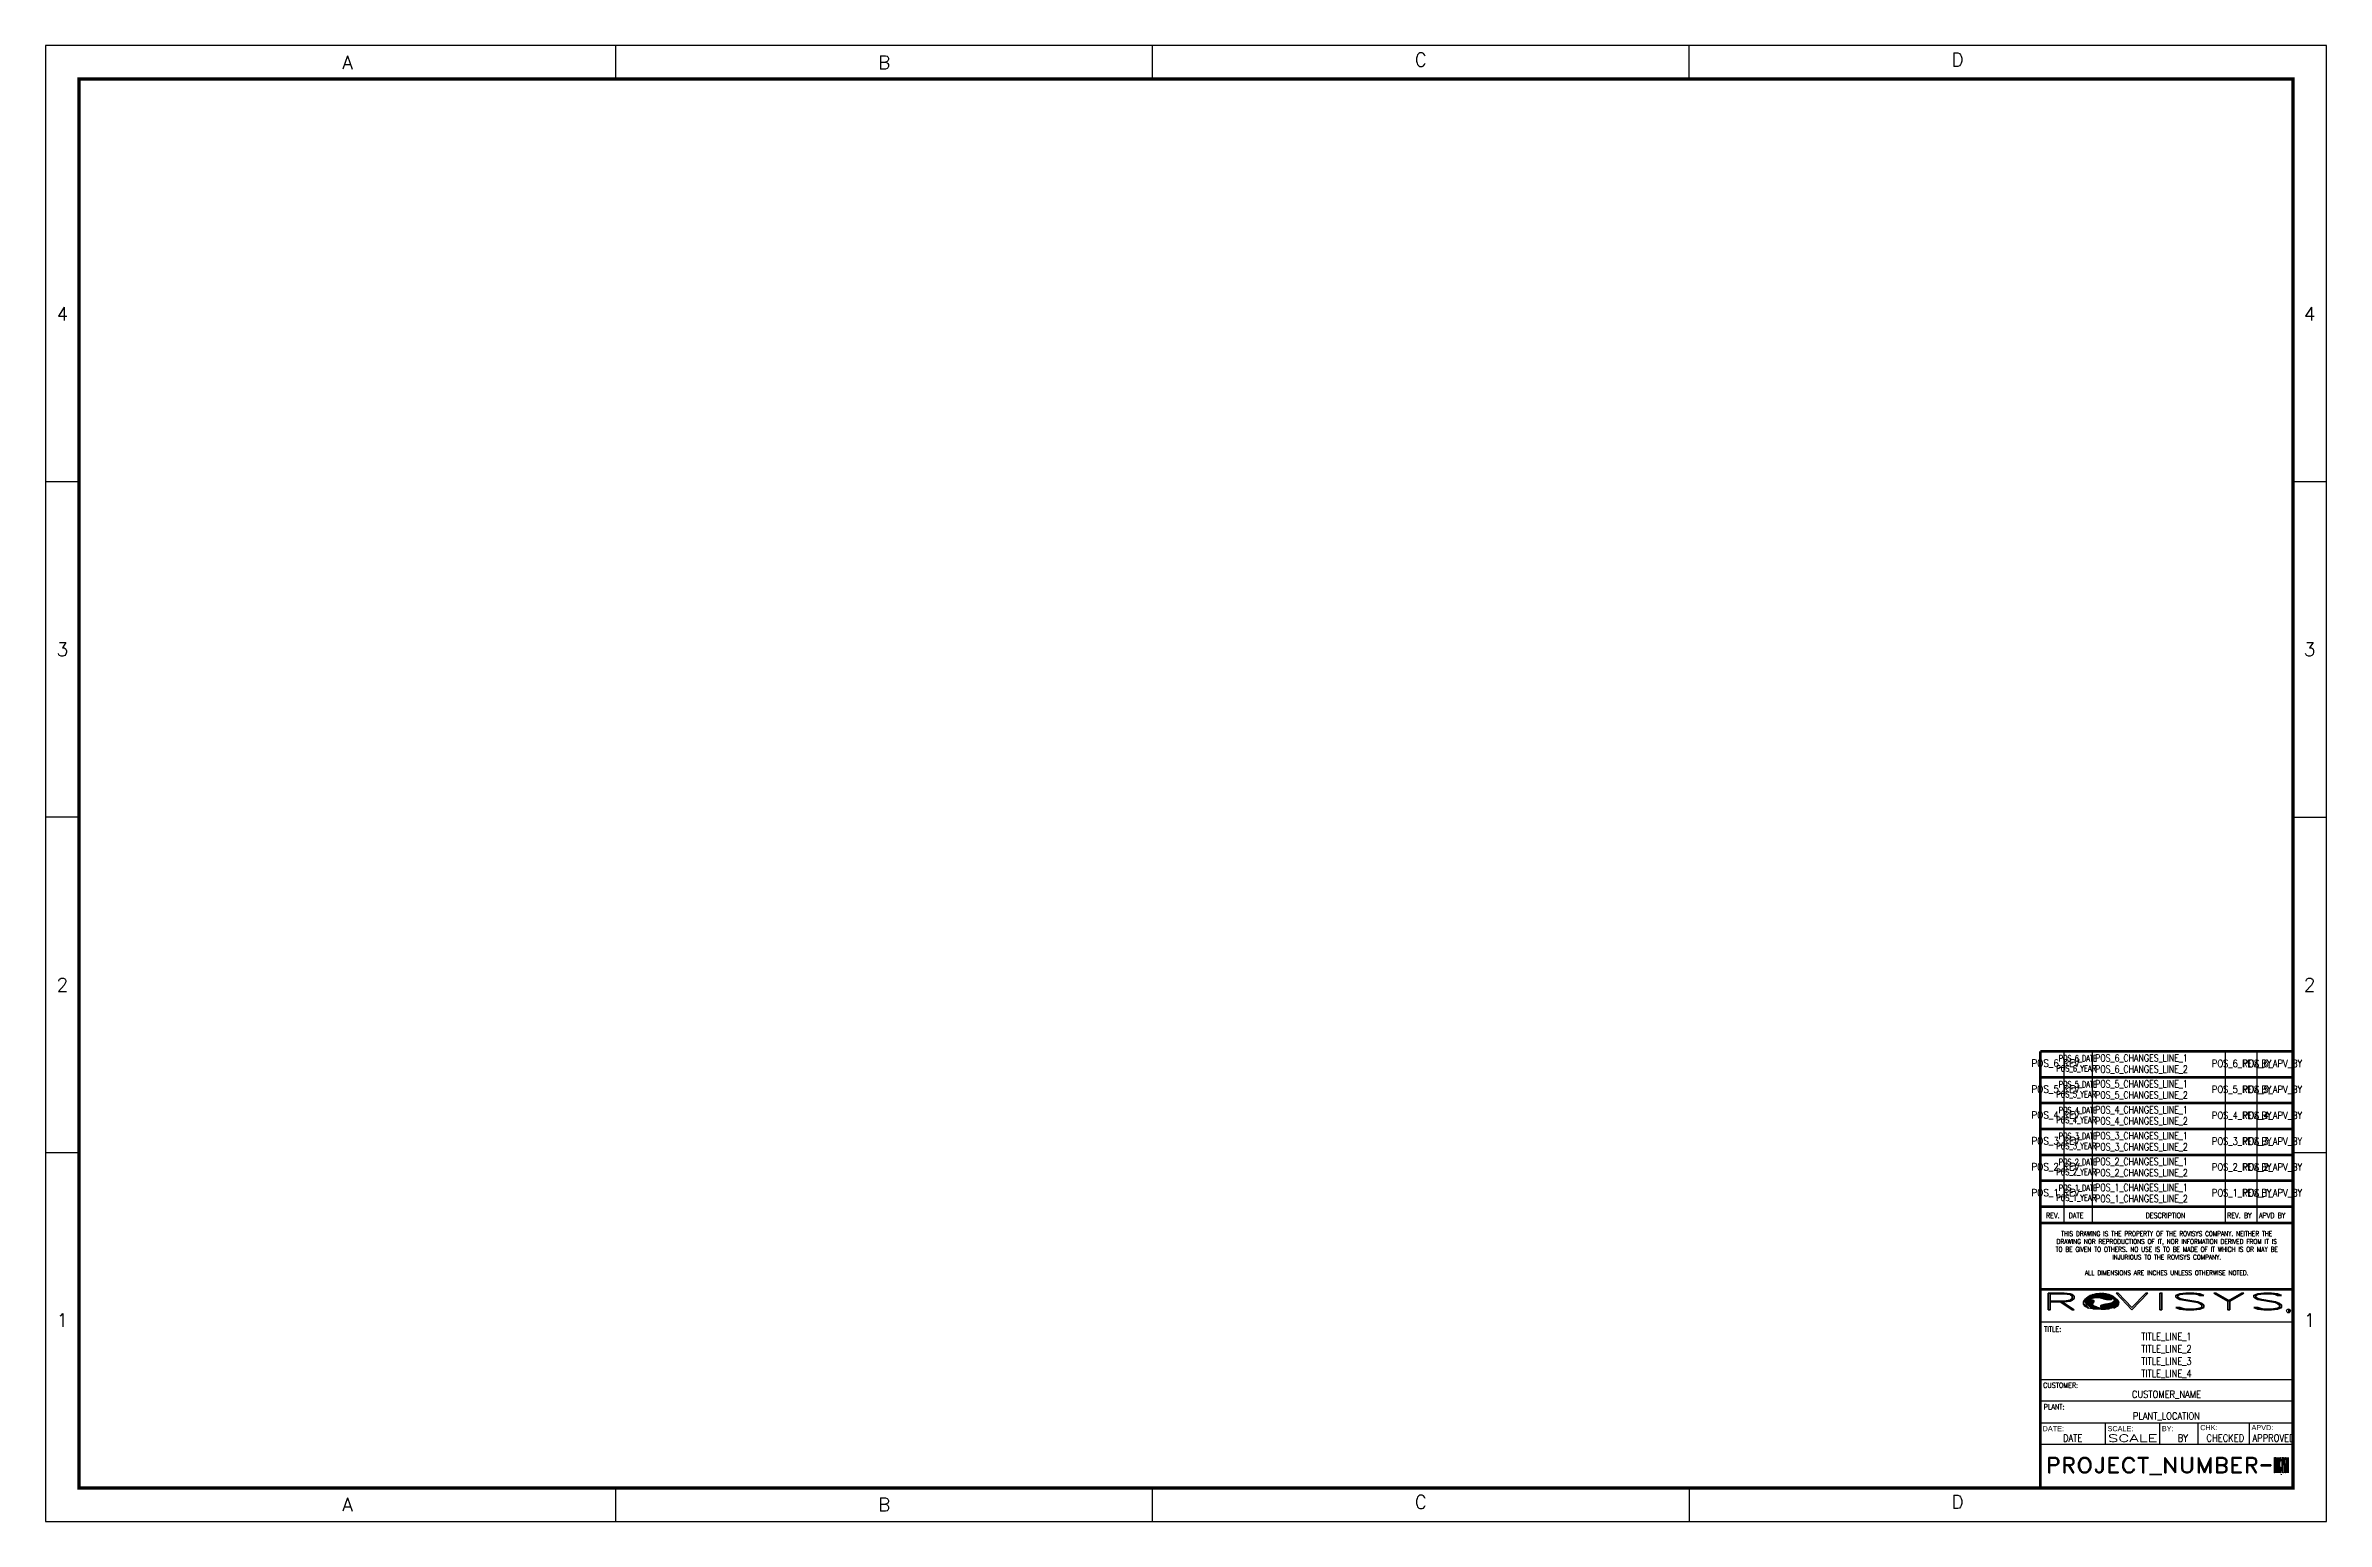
# Model space of a CAD drawing. Extents: x 0 to 17, y 0 to 11.
import ezdxf
from ezdxf.enums import TextEntityAlignment as Align

# ---------------------------------------------------------------- set-up
doc = ezdxf.new("R2010")
doc.units = 0
doc.header["$LTSCALE"] = 0.375
doc.header["$MEASUREMENT"] = 0
for name, pattern in [('BORDER2', [0.875, 0.25, -0.125, 0.25, -0.125, 0, -0.125]), ('DASHDOT2', [0.5, 0.25, -0.125, 0, -0.125]), ('DASHED2', [0.375, 0.25, -0.125]), ('DIVIDE2', [0.625, 0.25, -0.125, 0, -0.125, 0, -0.125]), ('HIDDEN', [0.375, 0.25, -0.125]), ('HIDDEN2', [0.1875, 0.125, -0.0625])]:
    doc.linetypes.add(name, pattern=pattern)
for name, color, linetype in [('01 Body', 3, 'Continuous'), ('02 Door', 1, 'Continuous'), ('03 Sub Panel', 7, 'Continuous'), ('04 Dimension', 8, 'Continuous'), ('05 BOM', 151, 'Continuous'), ('06 Text', 7, 'Continuous'), ('07 Notes', 3, 'Continuous'), ('08 Legend', 231, 'Continuous'), ('09 120VAC Wires', 7, 'Continuous'), ('09 Wires', 7, 'Continuous'), ('10 Symbols', 7, 'Continuous'), ('11 Pinout', 71, 'Continuous'), ('12 Field', 4, 'DASHDOT2'), ('13 Hidden', 4, 'HIDDEN'), ('14 Phantom', 5, 'DIVIDE2'), ('15 Future', 6, 'HIDDEN2'), ('16 ControlNet', 3, 'Continuous'), ('17 Data Highway', 191, 'BORDER2'), ('18 DeviceNet', 30, 'DASHED2'), ('19 EtherNet', 4, 'HIDDEN2'), ('20 Remote IO', 5, 'FENCELINE1'), ('21 Rov Rev', 1, 'Continuous'), ('22 24VAC Wires', 1, 'Continuous'), ('23 24VDC Wires', 5, 'Continuous'), ('24 400VAC Wires', 7, 'Continuous'), ('25 230VAC Wires', 1, 'Continuous'), ('26 Border', 7, 'Continuous')]:
    doc.layers.add(name, color=color, linetype=linetype)
doc.layers.add('27 Spacing', color=3, linetype='HIDDEN2', plot=False)
doc.layers.add('ViewPort', color=11, linetype='Continuous', plot=False)
doc.styles.add('ROMAND', font='romand')
doc.styles.add('ROMANS', font='romans.shx', dxfattribs={"width": 0.85})
doc.styles.get("Standard").update_dxf_attribs({"font": 'arial.ttf', "width": 0.85})
doc.linetypes.add('FENCELINE1', pattern='A,0.25,-0.1,[133,ltypeshp.shx,S=0.1,R=0,X=-0.1,Y=0],-0.1,1', length=1.45)

msp = doc.modelspace()

# ---------------------------------------------------------------- texts
at = {"layer": '01 Body', "ltscale": 0.5}
msp.add_text('.', height=0.0625, dxfattribs=at).set_placement((0.25, 0.25), align=Align.BOTTOM_CENTER)
at = {"layer": '02 Door', "ltscale": 0.5}
msp.add_text('.', height=0.0625, dxfattribs=at).set_placement((0.25, 0.25), align=Align.BOTTOM_CENTER)
at = {"layer": '03 Sub Panel', "ltscale": 0.5}
msp.add_text('.', height=0.0625, dxfattribs=at).set_placement((0.25, 0.25), align=Align.BOTTOM_CENTER)
at = {"layer": '04 Dimension', "ltscale": 0.5}
msp.add_text('.', height=0.0625, dxfattribs=at).set_placement((0.25, 0.25), align=Align.BOTTOM_CENTER)
at = {"layer": '05 BOM', "ltscale": 0.5}
msp.add_text('.', height=0.0625, dxfattribs=at).set_placement((0.25, 0.25), align=Align.BOTTOM_CENTER)
at = {"layer": '06 Text', "style": 'ROMANS'}
for s, p in [('A', (2.25, 10.875)), ('B', (6.25, 10.875)), ('C', (10.25, 10.895)), ('D', (14.25, 10.895)), ('4', (0.125, 9)), ('4', (16.875, 9)), ('3', (0.125, 6.5)), ('3', (16.875, 6.5)), ('2', (0.125, 4)), ('2', (16.875, 4)), ('1', (0.125, 1.5)), ('1', (16.875, 1.5)), ('A', (2.25, 0.125)), ('B', (6.25, 0.125)), ('C', (10.25, 0.145)), ('D', (14.25, 0.145))]:
    msp.add_text(s, height=0.1, dxfattribs=at).set_placement(p, align=Align.MIDDLE_CENTER)
at = {"layer": '06 Text', "width": 0.85}
for s, height, style, p in [('REV.', 0.0387, 'ROMANS', (14.91, 2.261)), ('DATE', 0.0387, 'ROMANS', (15.079, 2.261)), ('DESCRIPTION', 0.03874, 'ROMANS', (15.653, 2.261)), ('REV. BY', 0.0387, 'ROMANS', (16.26, 2.261)), ('APVD BY', 0.0387, 'ROMANS', (16.497, 2.261)), ('TITLE:', 0.0387, 'ROMANS', (14.896, 1.414)), ('CUSTOMER:', 0.0387, 'ROMANS', (14.889, 0.995)), ('PLANT:', 0.0387, 'ROMANS', (14.893, 0.834)), ('-', 0.115, 'ROMAND', (16.497, 0.366))]:
    msp.add_text(s, height=height, dxfattribs=dict(at, style=style)).set_placement(p)
at = {"layer": '06 Text', "style": 'ROMAND', "width": 2.459513}
msp.add_text('R VISYS', height=0.125, dxfattribs=at).set_placement((14.867, 1.577), (16.711, 1.577), align=Align.FIT)
at = {"layer": '06 Text'}
for s, p in [('DATE:', (14.885, 0.672)), ('SCALE:', (15.369, 0.672)), ('BY:', (15.774, 0.672)), ('CHK:', (16.06, 0.68)), ('APVD:', (16.442, 0.68))]:
    msp.add_text(s, height=0.0387, dxfattribs=at).set_placement(p)
at = {"layer": '06 Text', "color": 7}
msp.add_text('.', height=0.0625, dxfattribs=at).set_placement((0.25, 0.25), align=Align.BOTTOM_CENTER)
at = {"layer": '06 Text', "ltscale": 0.5}
msp.add_text('.', height=0.0625, dxfattribs=at).set_placement((0.25, 0.25), align=Align.BOTTOM_CENTER)
at = {"layer": '06 Text', "style": 'ROMANS'}
for s, insert, char_height, width, attachment_point in [('THIS DRAWING IS THE PROPERTY OF THE ROVISYS COMPANY. NEITHER THE DRAWING NOR REPRODUCTIONS OF IT, NOR INFORMATION DERIVED FROM IT IS TO BE GIVEN TO OTHERS. NO USE IS TO BE MADE OF IT WHICH IS OR MAY BE INJURIOUS TO THE ROVISYS COMPANY.\\P\\PALL DIMENSIONS ARE INCHES UNLESS OTHERWISE NOTED.', (15.81, 2.162), 0.035, 1.75976, 2), ('R', (16.714, 1.577), 0.0162, 0.81664, 1)]:
    msp.add_mtext(s, dxfattribs=dict(at, insert=insert, char_height=char_height, width=width, attachment_point=attachment_point))
for tag, height, width, p in [('POS_6_REV', 0.0536, 0.9, (14.98, 3.415)), ('POS_6_DATE', 0.0464, 0.65, (15.148, 3.451)), ('POS_6_REV_BY', 0.0536, 0.85, (16.369, 3.413)), ('POS_6_APV_BY', 0.0536, 0.85, (16.598, 3.413)), ('POS_5_REV', 0.0536, 0.9, (14.98, 3.222)), ('POS_6_YEAR', 0.0464, 0.78125, (15.136, 3.376)), ('POS_5_DATE', 0.0464, 0.65, (15.148, 3.258)), ('POS_5_REV_BY', 0.0536, 0.85, (16.369, 3.22)), ('POS_5_APV_BY', 0.0536, 0.85, (16.598, 3.22)), ('POS_5_YEAR', 0.0464, 0.78125, (15.136, 3.183)), ('POS_4_DATE', 0.0464, 0.65, (15.148, 3.065)), ('POS_4_REV', 0.0536, 0.9, (14.98, 3.029)), ('POS_4_YEAR', 0.0464, 0.78125, (15.136, 2.991)), ('POS_3_DATE', 0.0464, 0.65, (15.148, 2.872)), ('POS_4_REV_BY', 0.0536, 0.85, (16.369, 3.027)), ('POS_4_APV_BY', 0.0536, 0.85, (16.598, 3.027)), ('POS_3_REV', 0.0536, 0.9, (14.98, 2.836)), ('POS_3_YEAR', 0.0464, 0.78125, (15.136, 2.798)), ('POS_3_REV_BY', 0.0536, 0.85, (16.369, 2.834)), ('POS_3_APV_BY', 0.0536, 0.85, (16.598, 2.834)), ('POS_2_REV', 0.0536, 0.9, (14.98, 2.643)), ('POS_2_YEAR', 0.0464, 0.78125, (15.136, 2.605)), ('POS_2_DATE', 0.0464, 0.65, (15.148, 2.679)), ('POS_2_REV_BY', 0.0536, 0.85, (16.369, 2.641)), ('POS_2_APV_BY', 0.0536, 0.85, (16.598, 2.641)), ('POS_1_REV', 0.0536, 0.9, (14.98, 2.45)), ('POS_1_YEAR', 0.0464, 0.78125, (15.136, 2.412)), ('POS_1_DATE', 0.0464, 0.65, (15.148, 2.486)), ('POS_1_REV_BY', 0.0536, 0.85, (16.369, 2.449)), ('POS_1_APV_BY', 0.0536, 0.85, (16.598, 2.449)), ('TITLE_LINE_1', 0.053, 0.85, (15.808, 1.378)), ('TITLE_LINE_2', 0.053, 0.85, (15.808, 1.286)), ('TITLE_LINE_3', 0.053, 0.85, (15.808, 1.194)), ('TITLE_LINE_4', 0.053, 0.85, (15.808, 1.102)), ('CUSTOMER_NAME', 0.0536, 0.85, (15.808, 0.947)), ('PLANT_LOCATION', 0.0536, 0.85, (15.808, 0.786)), ('DATE', 0.0536, 0.85, (15.109, 0.621)), ('BY', 0.0536, 0.85, (15.93, 0.621)), ('CHECKED', 0.0536, 0.85, (16.247, 0.621)), ('APPROVED', 0.0536, 0.85, (16.606, 0.621))]:
    msp.add_attdef(tag, text='', height=height, dxfattribs=dict(at, width=width)).set_placement(p, align=Align.MIDDLE_CENTER)
at = {"layer": '06 Text', "style": 'ROMANS', "width": 0.8}
for tag, p in [('POS_6_CHANGES_LINE_1', (15.276, 3.454)), ('POS_6_CHANGES_LINE_2', (15.276, 3.371)), ('POS_5_CHANGES_LINE_1', (15.276, 3.261)), ('POS_5_CHANGES_LINE_2', (15.276, 3.178)), ('POS_4_CHANGES_LINE_1', (15.276, 3.068)), ('POS_4_CHANGES_LINE_2', (15.276, 2.985)), ('POS_3_CHANGES_LINE_1', (15.276, 2.875)), ('POS_3_CHANGES_LINE_2', (15.276, 2.792)), ('POS_2_CHANGES_LINE_1', (15.276, 2.682)), ('POS_2_CHANGES_LINE_2', (15.276, 2.599)), ('POS_1_CHANGES_LINE_1', (15.276, 2.489)), ('POS_1_CHANGES_LINE_2', (15.276, 2.406))]:
    msp.add_attdef(tag, text='', height=0.0536, dxfattribs=at).set_placement(p, align=Align.MIDDLE_LEFT)
at = {"layer": '06 Text'}
for tag, text, height, style, width, p, p2 in [('SCALE', '', 0.0536, 'ROMANS', 1.503218, (15.372, 0.593), (15.741, 0.593)), ('PROJECT_NUMBER', 'B Size RBT', 0.1148, 'ROMAND', 1.596906, (14.908, 0.361), (16.497, 0.361)), ('DRAWING_REVISION', '', 0.115, 'ROMAND', 0.067701, (16.609, 0.361), (16.72, 0.361))]:
    msp.add_attdef(tag, text=text, height=height, dxfattribs=dict(at, style=style, width=width)).set_placement(p, p2, align=Align.FIT)
at = {"layer": '07 Notes', "ltscale": 0.5}
msp.add_text('.', height=0.0625, dxfattribs=at).set_placement((0.25, 0.25), align=Align.BOTTOM_CENTER)
at = {"layer": '08 Legend', "ltscale": 0.5}
msp.add_text('.', height=0.0625, dxfattribs=at).set_placement((0.25, 0.25), align=Align.BOTTOM_CENTER)
at = {"layer": '09 120VAC Wires', "ltscale": 0.5}
msp.add_text('.', height=0.0625, dxfattribs=at).set_placement((0.25, 0.25), align=Align.BOTTOM_CENTER)
at = {"layer": '09 Wires', "ltscale": 0.5}
msp.add_text('.', height=0.0625, dxfattribs=at).set_placement((0.25, 0.25), align=Align.BOTTOM_CENTER)
at = {"layer": '10 Symbols', "ltscale": 0.5}
msp.add_text('.', height=0.0625, dxfattribs=at).set_placement((0.25, 0.25), align=Align.BOTTOM_CENTER)
at = {"layer": '11 Pinout', "ltscale": 0.5}
msp.add_text('.', height=0.0625, dxfattribs=at).set_placement((0.25, 0.25), align=Align.BOTTOM_CENTER)
at = {"layer": '12 Field', "ltscale": 0.5}
msp.add_text('.', height=0.0625, dxfattribs=at).set_placement((0.25, 0.25), align=Align.BOTTOM_CENTER)
at = {"layer": '13 Hidden', "ltscale": 0.5}
msp.add_text('.', height=0.0625, dxfattribs=at).set_placement((0.25, 0.25), align=Align.BOTTOM_CENTER)
at = {"layer": '14 Phantom', "ltscale": 0.5}
msp.add_text('.', height=0.0625, dxfattribs=at).set_placement((0.25, 0.25), align=Align.BOTTOM_CENTER)
at = {"layer": '15 Future', "ltscale": 0.5}
msp.add_text('.', height=0.0625, dxfattribs=at).set_placement((0.25, 0.25), align=Align.BOTTOM_CENTER)
at = {"layer": '16 ControlNet', "ltscale": 0.5}
msp.add_text('.', height=0.0625, dxfattribs=at).set_placement((0.25, 0.25), align=Align.BOTTOM_CENTER)
at = {"layer": '17 Data Highway', "ltscale": 0.5}
msp.add_text('.', height=0.0625, dxfattribs=at).set_placement((0.25, 0.25), align=Align.BOTTOM_CENTER)
at = {"layer": '18 DeviceNet', "ltscale": 0.5}
msp.add_text('.', height=0.0625, dxfattribs=at).set_placement((0.25, 0.25), align=Align.BOTTOM_CENTER)
at = {"layer": '19 EtherNet', "ltscale": 0.5}
msp.add_text('.', height=0.0625, dxfattribs=at).set_placement((0.25, 0.25), align=Align.BOTTOM_CENTER)
msp.add_text('.', height=0.0625, dxfattribs=at).set_placement((0.25, 0.25), align=Align.BOTTOM_CENTER)
at = {"layer": '20 Remote IO', "ltscale": 0.5}
msp.add_text('.', height=0.0625, dxfattribs=at).set_placement((0.25, 0.25), align=Align.BOTTOM_CENTER)
msp.add_text('.', height=0.0625, dxfattribs=at).set_placement((0.25, 0.25), align=Align.BOTTOM_CENTER)
at = {"layer": '21 Rov Rev', "ltscale": 0.5}
msp.add_text('.', height=0.0625, dxfattribs=at).set_placement((0.25, 0.25), align=Align.BOTTOM_CENTER)
at = {"layer": '22 24VAC Wires', "ltscale": 0.5}
msp.add_text('.', height=0.0625, dxfattribs=at).set_placement((0.25, 0.25), align=Align.BOTTOM_CENTER)
at = {"layer": '23 24VDC Wires', "ltscale": 0.5}
msp.add_text('.', height=0.0625, dxfattribs=at).set_placement((0.25, 0.25), align=Align.BOTTOM_CENTER)
at = {"layer": '24 400VAC Wires', "ltscale": 0.5}
msp.add_text('.', height=0.0625, dxfattribs=at).set_placement((0.25, 0.25), align=Align.BOTTOM_CENTER)
at = {"layer": '25 230VAC Wires', "ltscale": 0.5}
msp.add_text('.', height=0.0625, dxfattribs=at).set_placement((0.25, 0.25), align=Align.BOTTOM_CENTER)
at = {"layer": '26 Border', "ltscale": 0.5}
msp.add_text('.', height=0.0625, dxfattribs=at).set_placement((0.25, 0.25), align=Align.BOTTOM_CENTER)
at = {"layer": '27 Spacing', "ltscale": 0.5}
msp.add_text('.', height=0.0625, dxfattribs=at).set_placement((0.25, 0.25), align=Align.BOTTOM_CENTER)
at = {"layer": 'ViewPort', "ltscale": 0.5}
msp.add_text('.', height=0.0625, dxfattribs=at).set_placement((0.25, 0.25), align=Align.BOTTOM_CENTER)

# ---------------------------------------------------------------- hatches: boundary and pattern name
at = {"layer": '06 Text'}
h = msp.add_hatch(color=252, dxfattribs=at)
edge = h.paths.add_edge_path()
edge.add_line((15.321, 1.583), (15.287, 1.583))
edge.add_ellipse((15.287, 1.612), major_axis=(-0.065, 0), ratio=0.4375, start_angle=78.0569, end_angle=90.1258, ccw=False)
edge.add_line((15.273, 1.584), (15.267, 1.584))
edge.add_ellipse((15.281, 1.612), major_axis=(-0.065, 0), ratio=0.4375, start_angle=68.1929, end_angle=78.0569, ccw=False)
edge.add_line((15.257, 1.586), (15.228, 1.591))
edge.add_ellipse((15.238, 1.601), major_axis=(0.026, 0), ratio=0.4375, start_angle=227.4723, end_angle=248.1929, ccw=False)
edge.add_ellipse((15.291, 1.626), major_axis=(-0.104, 0), ratio=0.4375, start_angle=-6.3133, end_angle=47.4723, ccw=False)
edge.add_line((15.187, 1.631), (15.188, 1.634))
edge.add_spline(control_points=[(15.188, 1.634), (15.193, 1.638), (15.201, 1.644), (15.214, 1.65), (15.224, 1.653), (15.233, 1.653), (15.242, 1.653), (15.251, 1.653), (15.258, 1.65), (15.264, 1.648), (15.268, 1.642), (15.267, 1.636), (15.263, 1.63), (15.258, 1.624), (15.257, 1.619), (15.257, 1.614), (15.265, 1.609), (15.272, 1.605), (15.281, 1.602), (15.288, 1.598), (15.303, 1.595), (15.316, 1.591), (15.334, 1.589), (15.344, 1.588)], knot_values=[0.002332, 0.002332, 0.002332, 0.002332, 0.025901, 0.038015, 0.045393, 0.051931, 0.058728, 0.06587, 0.072335, 0.079205, 0.087379, 0.099659, 0.110316, 0.122477, 0.130933, 0.14003, 0.149175, 0.160849, 0.165198, 0.175027, 0.188339, 0.202091, 0.211028, 0.211028, 0.211028, 0.211028], degree=3, periodic=0)
edge.add_spline(control_points=[(15.344, 1.588), (15.351, 1.587), (15.362, 1.586), (15.373, 1.585), (15.377, 1.585)], knot_values=[0.217599, 0.217599, 0.217599, 0.217599, 0.235484, 0.243679, 0.243679, 0.243679, 0.243679], degree=3, periodic=0)
edge.add_line((15.377, 1.585), (15.368, 1.584))
edge.add_ellipse((15.354, 1.612), major_axis=(0.065, 0), ratio=0.4375, start_angle=269.8742, end_angle=281.9431, ccw=False)
edge.add_line((15.354, 1.583), (15.321, 1.583))
h = msp.add_hatch(color=253, dxfattribs=at)
edge = h.paths.add_edge_path()
edge.add_ellipse((15.359, 1.614), major_axis=(-0.0687, 0), ratio=0.4375, start_angle=104.7884, end_angle=111.6138)
edge.add_line((15.384, 1.586), (15.412, 1.591))
edge.add_ellipse((15.403, 1.601), major_axis=(-0.026, 0), ratio=0.4375, start_angle=111.8071, end_angle=132.5277)
edge.add_ellipse((15.35, 1.626), major_axis=(0.104, 0), ratio=0.4375, start_angle=-47.4723, end_angle=6.3133)
edge.add_line((15.453, 1.631), (15.452, 1.637))
edge.add_ellipse((15.349, 1.632), major_axis=(0.104, 0), ratio=0.4375, start_angle=6.3133, end_angle=28.2282)
edge.add_line((15.44, 1.653), (15.416, 1.673))
edge.add_ellipse((15.321, 1.65), major_axis=(0.109, 0), ratio=0.4375, start_angle=28.58, end_angle=44.5503)
edge.add_spline(control_points=[(15.398, 1.684), (15.4, 1.682), (15.402, 1.679), (15.407, 1.675), (15.408, 1.672), (15.408, 1.671)], knot_values=[0.218958, 0.218958, 0.218958, 0.218958, 0.229532, 0.235761, 0.243136, 0.243136, 0.243136, 0.243136], degree=3, periodic=0)
edge.add_spline(control_points=[(15.408, 1.671), (15.409, 1.67), (15.412, 1.664), (15.417, 1.655), (15.418, 1.644), (15.409, 1.636), (15.401, 1.628), (15.385, 1.624), (15.37, 1.621), (15.354, 1.619), (15.34, 1.616), (15.329, 1.613), (15.319, 1.609), (15.315, 1.604), (15.318, 1.598), (15.325, 1.591), (15.344, 1.587), (15.361, 1.586), (15.373, 1.585), (15.376, 1.585)], knot_values=[0.022921, 0.022921, 0.022921, 0.022921, 0.026807, 0.050884, 0.071885, 0.085084, 0.099162, 0.113778, 0.125634, 0.139639, 0.150341, 0.161463, 0.170604, 0.179189, 0.189607, 0.202475, 0.216509, 0.235484, 0.243679, 0.243679, 0.243679, 0.243679], degree=3, periodic=0)

# ---------------------------------------------------------------- linework, layer by layer
at = {"layer": '06 Text', "color": 252}
for p, q in [((15.188, 1.634), (15.187, 1.631)), ((15.228, 1.591), (15.257, 1.586)), ((15.267, 1.584), (15.273, 1.584)), ((15.321, 1.583), (15.287, 1.583)), ((15.321, 1.583), (15.354, 1.583)), ((15.377, 1.585), (15.368, 1.584))]:
    msp.add_line(p, q, dxfattribs=at)
at = {"layer": '06 Text', "color": 7}
for p, q in [((15.188, 1.636), (15.194, 1.639)), ((15.188, 1.636), (15.194, 1.639)), ((15.188, 1.636), (15.193, 1.638)), ((15.188, 1.636), (15.193, 1.638)), ((15.188, 1.636), (15.194, 1.638)), ((15.188, 1.635), (15.191, 1.637)), ((15.188, 1.635), (15.192, 1.637)), ((15.188, 1.635), (15.192, 1.637)), ((15.188, 1.636), (15.193, 1.637)), ((15.189, 1.637), (15.188, 1.634)), ((15.188, 1.635), (15.19, 1.636)), ((15.188, 1.635), (15.19, 1.636)), ((15.188, 1.635), (15.191, 1.636)), ((15.188, 1.635), (15.191, 1.636)), ((15.188, 1.634), (15.189, 1.635)), ((15.188, 1.634), (15.189, 1.635)), ((15.188, 1.635), (15.189, 1.635)), ((15.188, 1.635), (15.19, 1.635)), ((15.188, 1.634), (15.188, 1.634)), ((15.189, 1.639), (15.215, 1.651)), ((15.189, 1.639), (15.214, 1.65)), ((15.189, 1.639), (15.214, 1.65)), ((15.189, 1.639), (15.211, 1.649)), ((15.189, 1.639), (15.213, 1.649)), ((15.189, 1.639), (15.207, 1.647)), ((15.189, 1.639), (15.209, 1.647)), ((15.189, 1.639), (15.206, 1.646)), ((15.189, 1.638), (15.204, 1.645)), ((15.189, 1.638), (15.204, 1.645)), ((15.189, 1.638), (15.205, 1.645)), ((15.189, 1.638), (15.202, 1.644)), ((15.189, 1.638), (15.203, 1.644)), ((15.189, 1.638), (15.201, 1.643)), ((15.189, 1.638), (15.201, 1.643)), ((15.189, 1.638), (15.202, 1.643)), ((15.189, 1.637), (15.199, 1.642)), ((15.189, 1.637), (15.199, 1.642)), ((15.189, 1.638), (15.2, 1.642)), ((15.189, 1.637), (15.197, 1.641)), ((15.189, 1.637), (15.198, 1.641)), ((15.189, 1.637), (15.198, 1.641)), ((15.189, 1.636), (15.196, 1.64)), ((15.189, 1.637), (15.196, 1.64)), ((15.189, 1.637), (15.197, 1.64)), ((15.189, 1.637), (15.197, 1.64)), ((15.189, 1.636), (15.195, 1.639)), ((15.189, 1.636), (15.195, 1.639)), ((15.19, 1.64), (15.324, 1.699)), ((15.19, 1.641), (15.324, 1.699)), ((15.19, 1.641), (15.324, 1.699)), ((15.19, 1.641), (15.324, 1.699)), ((15.19, 1.641), (15.324, 1.699)), ((15.19, 1.641), (15.323, 1.699)), ((15.19, 1.641), (15.323, 1.699)), ((15.19, 1.641), (15.323, 1.699)), ((15.19, 1.641), (15.323, 1.699)), ((15.19, 1.642), (15.323, 1.699)), ((15.19, 1.642), (15.322, 1.699)), ((15.19, 1.64), (15.222, 1.655)), ((15.19, 1.64), (15.221, 1.654)), ((15.19, 1.64), (15.219, 1.653)), ((15.19, 1.64), (15.22, 1.653)), ((15.19, 1.64), (15.217, 1.652)), ((15.19, 1.64), (15.218, 1.652)), ((15.19, 1.64), (15.216, 1.651)), ((15.191, 1.642), (15.322, 1.699)), ((15.191, 1.642), (15.322, 1.699)), ((15.191, 1.642), (15.322, 1.699)), ((15.191, 1.642), (15.322, 1.699)), ((15.191, 1.642), (15.321, 1.699)), ((15.191, 1.642), (15.321, 1.699)), ((15.191, 1.643), (15.321, 1.699)), ((15.191, 1.643), (15.321, 1.699)), ((15.191, 1.643), (15.321, 1.699)), ((15.191, 1.643), (15.32, 1.699)), ((15.191, 1.643), (15.32, 1.699)), ((15.191, 1.643), (15.32, 1.699)), ((15.191, 1.643), (15.32, 1.699)), ((15.192, 1.644), (15.319, 1.699)), ((15.192, 1.644), (15.319, 1.699)), ((15.192, 1.644), (15.319, 1.699)), ((15.192, 1.644), (15.318, 1.699)), ((15.192, 1.644), (15.318, 1.699)), ((15.192, 1.644), (15.318, 1.699)), ((15.192, 1.644), (15.318, 1.699)), ((15.192, 1.644), (15.317, 1.699)), ((15.192, 1.645), (15.317, 1.699)), ((15.192, 1.645), (15.317, 1.699)), ((15.192, 1.645), (15.317, 1.699)), ((15.193, 1.645), (15.316, 1.699)), ((15.193, 1.645), (15.316, 1.699)), ((15.193, 1.645), (15.316, 1.699)), ((15.193, 1.645), (15.316, 1.699)), ((15.193, 1.646), (15.315, 1.699)), ((15.193, 1.646), (15.315, 1.699)), ((15.193, 1.646), (15.315, 1.699)), ((15.193, 1.646), (15.315, 1.699)), ((15.193, 1.646), (15.314, 1.699)), ((15.194, 1.646), (15.314, 1.699)), ((15.194, 1.647), (15.314, 1.699)), ((15.194, 1.647), (15.314, 1.699)), ((15.194, 1.647), (15.313, 1.699)), ((15.194, 1.647), (15.313, 1.699)), ((15.194, 1.647), (15.313, 1.699)), ((15.194, 1.647), (15.312, 1.699)), ((15.194, 1.647), (15.312, 1.699)), ((15.195, 1.648), (15.312, 1.699)), ((15.195, 1.648), (15.312, 1.699)), ((15.195, 1.648), (15.311, 1.699)), ((15.195, 1.648), (15.311, 1.699)), ((15.195, 1.648), (15.311, 1.699)), ((15.195, 1.648), (15.31, 1.699)), ((15.195, 1.649), (15.31, 1.699)), ((15.196, 1.649), (15.31, 1.699)), ((15.196, 1.649), (15.31, 1.699)), ((15.196, 1.649), (15.309, 1.699)), ((15.196, 1.649), (15.309, 1.699)), ((15.196, 1.649), (15.309, 1.699)), ((15.196, 1.65), (15.308, 1.699)), ((15.197, 1.65), (15.308, 1.699)), ((15.197, 1.65), (15.308, 1.699)), ((15.197, 1.65), (15.308, 1.699)), ((15.197, 1.65), (15.307, 1.699)), ((15.197, 1.651), (15.307, 1.699)), ((15.197, 1.651), (15.307, 1.699)), ((15.198, 1.651), (15.306, 1.698)), ((15.198, 1.651), (15.306, 1.698)), ((15.198, 1.651), (15.306, 1.698)), ((15.198, 1.651), (15.305, 1.698)), ((15.198, 1.652), (15.305, 1.698)), ((15.199, 1.652), (15.305, 1.698)), ((15.199, 1.652), (15.305, 1.698)), ((15.199, 1.652), (15.304, 1.698)), ((15.199, 1.652), (15.304, 1.698)), ((15.2, 1.653), (15.304, 1.698)), ((15.2, 1.653), (15.303, 1.698)), ((15.2, 1.653), (15.303, 1.698)), ((15.2, 1.653), (15.303, 1.698)), ((15.225, 1.673), (15.2, 1.653)), ((15.201, 1.654), (15.302, 1.698)), ((15.201, 1.654), (15.302, 1.698)), ((15.201, 1.654), (15.302, 1.698)), ((15.201, 1.654), (15.302, 1.698)), ((15.202, 1.654), (15.301, 1.698)), ((15.202, 1.655), (15.301, 1.698)), ((15.202, 1.655), (15.301, 1.698)), ((15.203, 1.655), (15.3, 1.698)), ((15.203, 1.655), (15.3, 1.698)), ((15.203, 1.656), (15.3, 1.698)), ((15.203, 1.656), (15.299, 1.698)), ((15.204, 1.656), (15.299, 1.698)), ((15.204, 1.656), (15.299, 1.698)), ((15.204, 1.656), (15.299, 1.698)), ((15.204, 1.657), (15.298, 1.698)), ((15.205, 1.657), (15.298, 1.698)), ((15.205, 1.657), (15.298, 1.698)), ((15.205, 1.657), (15.297, 1.698)), ((15.205, 1.657), (15.297, 1.698)), ((15.206, 1.658), (15.297, 1.697)), ((15.206, 1.658), (15.296, 1.697)), ((15.206, 1.658), (15.296, 1.697)), ((15.207, 1.658), (15.296, 1.697)), ((15.207, 1.659), (15.295, 1.697)), ((15.207, 1.659), (15.295, 1.697)), ((15.207, 1.659), (15.295, 1.697)), ((15.208, 1.659), (15.295, 1.697)), ((15.208, 1.659), (15.294, 1.697)), ((15.208, 1.66), (15.294, 1.697)), ((15.208, 1.66), (15.294, 1.697)), ((15.209, 1.66), (15.293, 1.697)), ((15.209, 1.66), (15.293, 1.697)), ((15.209, 1.66), (15.293, 1.697)), ((15.209, 1.661), (15.292, 1.697)), ((15.21, 1.661), (15.292, 1.697)), ((15.21, 1.661), (15.292, 1.697)), ((15.21, 1.661), (15.291, 1.697)), ((15.211, 1.662), (15.291, 1.697)), ((15.211, 1.662), (15.291, 1.697)), ((15.211, 1.662), (15.29, 1.697)), ((15.211, 1.662), (15.29, 1.697)), ((15.212, 1.662), (15.29, 1.697)), ((15.212, 1.663), (15.289, 1.696)), ((15.212, 1.663), (15.289, 1.696)), ((15.212, 1.663), (15.288, 1.696)), ((15.213, 1.663), (15.288, 1.696)), ((15.213, 1.664), (15.288, 1.696)), ((15.213, 1.664), (15.287, 1.696)), ((15.213, 1.664), (15.287, 1.696)), ((15.214, 1.664), (15.287, 1.696)), ((15.214, 1.664), (15.286, 1.696)), ((15.214, 1.665), (15.286, 1.696)), ((15.215, 1.665), (15.286, 1.696)), ((15.215, 1.665), (15.285, 1.696)), ((15.215, 1.665), (15.285, 1.696)), ((15.215, 1.665), (15.284, 1.696)), ((15.216, 1.666), (15.284, 1.696)), ((15.216, 1.666), (15.284, 1.696)), ((15.216, 1.666), (15.283, 1.696)), ((15.216, 1.666), (15.283, 1.695)), ((15.217, 1.667), (15.282, 1.695)), ((15.217, 1.667), (15.282, 1.695)), ((15.217, 1.667), (15.282, 1.695)), ((15.217, 1.667), (15.281, 1.695)), ((15.218, 1.667), (15.281, 1.695)), ((15.218, 1.668), (15.28, 1.695)), ((15.218, 1.668), (15.28, 1.695)), ((15.219, 1.668), (15.28, 1.695)), ((15.219, 1.668), (15.279, 1.695)), ((15.219, 1.669), (15.279, 1.695)), ((15.219, 1.669), (15.278, 1.695)), ((15.22, 1.669), (15.278, 1.694)), ((15.22, 1.669), (15.277, 1.694)), ((15.22, 1.669), (15.277, 1.694)), ((15.22, 1.67), (15.276, 1.694)), ((15.221, 1.67), (15.276, 1.694)), ((15.221, 1.67), (15.276, 1.694)), ((15.221, 1.67), (15.275, 1.694)), ((15.221, 1.67), (15.275, 1.694)), ((15.222, 1.671), (15.274, 1.694)), ((15.222, 1.671), (15.274, 1.694)), ((15.222, 1.671), (15.273, 1.693)), ((15.223, 1.671), (15.273, 1.693)), ((15.223, 1.672), (15.272, 1.693)), ((15.223, 1.672), (15.272, 1.693)), ((15.223, 1.672), (15.271, 1.693)), ((15.224, 1.672), (15.27, 1.693)), ((15.224, 1.672), (15.27, 1.693)), ((15.224, 1.673), (15.269, 1.692)), ((15.224, 1.673), (15.269, 1.692)), ((15.225, 1.673), (15.268, 1.692)), ((15.225, 1.673), (15.268, 1.692)), ((15.225, 1.674), (15.267, 1.692)), ((15.225, 1.674), (15.266, 1.692)), ((15.226, 1.674), (15.266, 1.691)), ((15.226, 1.674), (15.265, 1.691)), ((15.226, 1.674), (15.264, 1.691)), ((15.227, 1.657), (15.325, 1.699)), ((15.227, 1.675), (15.264, 1.691)), ((15.227, 1.675), (15.263, 1.691)), ((15.227, 1.675), (15.262, 1.69)), ((15.228, 1.675), (15.262, 1.69)), ((15.228, 1.676), (15.261, 1.69)), ((15.229, 1.657), (15.325, 1.699)), ((15.229, 1.676), (15.26, 1.69)), ((15.229, 1.676), (15.26, 1.69)), ((15.229, 1.677), (15.259, 1.69)), ((15.23, 1.658), (15.325, 1.699)), ((15.23, 1.677), (15.258, 1.689)), ((15.23, 1.677), (15.258, 1.689)), ((15.231, 1.658), (15.325, 1.699)), ((15.231, 1.678), (15.257, 1.689)), ((15.231, 1.678), (15.256, 1.689)), ((15.232, 1.658), (15.325, 1.699)), ((15.232, 1.678), (15.255, 1.688)), ((15.233, 1.659), (15.326, 1.699)), ((15.233, 1.679), (15.254, 1.688)), ((15.233, 1.679), (15.253, 1.688)), ((15.234, 1.659), (15.326, 1.699)), ((15.234, 1.659), (15.326, 1.699)), ((15.234, 1.679), (15.252, 1.687)), ((15.235, 1.659), (15.326, 1.699)), ((15.235, 1.68), (15.251, 1.687)), ((15.236, 1.66), (15.327, 1.699)), ((15.236, 1.68), (15.25, 1.687)), ((15.237, 1.66), (15.327, 1.699)), ((15.237, 1.66), (15.327, 1.699)), ((15.237, 1.681), (15.249, 1.686)), ((15.238, 1.66), (15.327, 1.699)), ((15.239, 1.66), (15.327, 1.699)), ((15.239, 1.682), (15.247, 1.685)), ((15.24, 1.661), (15.328, 1.699)), ((15.241, 1.661), (15.328, 1.699)), ((15.242, 1.661), (15.328, 1.699)), ((15.242, 1.683), (15.244, 1.684)), ((15.243, 1.662), (15.328, 1.699)), ((15.244, 1.662), (15.329, 1.699)), ((15.244, 1.662), (15.328, 1.699)), ((15.245, 1.663), (15.329, 1.699)), ((15.246, 1.663), (15.329, 1.699)), ((15.247, 1.663), (15.329, 1.699)), ((15.248, 1.663), (15.329, 1.699)), ((15.249, 1.664), (15.33, 1.699)), ((15.249, 1.664), (15.33, 1.699)), ((15.25, 1.664), (15.33, 1.699)), ((15.251, 1.664), (15.33, 1.699)), ((15.251, 1.664), (15.33, 1.699)), ((15.252, 1.665), (15.331, 1.699)), ((15.253, 1.665), (15.331, 1.699)), ((15.253, 1.665), (15.331, 1.699)), ((15.254, 1.665), (15.331, 1.699)), ((15.254, 1.665), (15.331, 1.699)), ((15.255, 1.665), (15.332, 1.699)), ((15.255, 1.665), (15.331, 1.699)), ((15.256, 1.666), (15.332, 1.699)), ((15.256, 1.665), (15.332, 1.699)), ((15.257, 1.666), (15.332, 1.699)), ((15.257, 1.666), (15.332, 1.699)), ((15.258, 1.666), (15.333, 1.699)), ((15.258, 1.666), (15.333, 1.699)), ((15.258, 1.666), (15.333, 1.699)), ((15.259, 1.666), (15.334, 1.699)), ((15.259, 1.666), (15.333, 1.699)), ((15.259, 1.666), (15.333, 1.699)), ((15.259, 1.69), (15.266, 1.692)), ((15.26, 1.666), (15.334, 1.699)), ((15.26, 1.666), (15.334, 1.699)), ((15.261, 1.667), (15.334, 1.699)), ((15.261, 1.666), (15.334, 1.699)), ((15.261, 1.666), (15.334, 1.699)), ((15.262, 1.667), (15.335, 1.699)), ((15.262, 1.667), (15.335, 1.698)), ((15.262, 1.667), (15.335, 1.698)), ((15.263, 1.667), (15.336, 1.698)), ((15.263, 1.667), (15.335, 1.698)), ((15.263, 1.667), (15.335, 1.698)), ((15.264, 1.667), (15.336, 1.698)), ((15.264, 1.667), (15.336, 1.698)), ((15.264, 1.667), (15.336, 1.698)), ((15.265, 1.667), (15.337, 1.698)), ((15.265, 1.667), (15.337, 1.698)), ((15.265, 1.667), (15.336, 1.698)), ((15.266, 1.667), (15.337, 1.698)), ((15.266, 1.667), (15.337, 1.698)), ((15.266, 1.667), (15.337, 1.698)), ((15.267, 1.667), (15.338, 1.698)), ((15.267, 1.667), (15.338, 1.698)), ((15.267, 1.667), (15.337, 1.698)), ((15.268, 1.667), (15.338, 1.698)), ((15.268, 1.667), (15.338, 1.698)), ((15.268, 1.667), (15.338, 1.698)), ((15.269, 1.668), (15.339, 1.698)), ((15.269, 1.668), (15.339, 1.698)), ((15.269, 1.667), (15.339, 1.698)), ((15.269, 1.667), (15.339, 1.698)), ((15.27, 1.668), (15.34, 1.698)), ((15.27, 1.668), (15.34, 1.698)), ((15.27, 1.668), (15.339, 1.698)), ((15.271, 1.668), (15.34, 1.698)), ((15.271, 1.668), (15.34, 1.698)), ((15.271, 1.668), (15.34, 1.698)), ((15.272, 1.668), (15.341, 1.698)), ((15.272, 1.668), (15.341, 1.698)), ((15.272, 1.668), (15.34, 1.698)), ((15.273, 1.668), (15.342, 1.698)), ((15.273, 1.668), (15.341, 1.698)), ((15.273, 1.668), (15.341, 1.698)), ((15.273, 1.668), (15.341, 1.698)), ((15.274, 1.668), (15.342, 1.698)), ((15.274, 1.668), (15.342, 1.698)), ((15.274, 1.668), (15.342, 1.698)), ((15.275, 1.668), (15.343, 1.698)), ((15.275, 1.668), (15.343, 1.698)), ((15.275, 1.668), (15.342, 1.698)), ((15.276, 1.668), (15.343, 1.698)), ((15.276, 1.668), (15.343, 1.698)), ((15.276, 1.668), (15.343, 1.698)), ((15.276, 1.668), (15.343, 1.698)), ((15.277, 1.668), (15.344, 1.698)), ((15.277, 1.668), (15.344, 1.698)), ((15.277, 1.668), (15.344, 1.698)), ((15.278, 1.668), (15.344, 1.697)), ((15.278, 1.668), (15.344, 1.698)), ((15.278, 1.668), (15.345, 1.697)), ((15.279, 1.669), (15.345, 1.697)), ((15.279, 1.669), (15.345, 1.697)), ((15.279, 1.669), (15.345, 1.697)), ((15.279, 1.668), (15.345, 1.697)), ((15.28, 1.669), (15.346, 1.697)), ((15.28, 1.669), (15.346, 1.697)), ((15.28, 1.669), (15.345, 1.697)), ((15.281, 1.669), (15.347, 1.697)), ((15.281, 1.669), (15.346, 1.697)), ((15.281, 1.669), (15.346, 1.697)), ((15.281, 1.669), (15.346, 1.697)), ((15.282, 1.669), (15.347, 1.697)), ((15.282, 1.669), (15.347, 1.697)), ((15.282, 1.669), (15.347, 1.697)), ((15.282, 1.669), (15.347, 1.697)), ((15.283, 1.669), (15.348, 1.697)), ((15.283, 1.669), (15.348, 1.697)), ((15.283, 1.669), (15.347, 1.697)), ((15.284, 1.669), (15.348, 1.697)), ((15.284, 1.669), (15.348, 1.697)), ((15.284, 1.669), (15.348, 1.697)), ((15.284, 1.669), (15.348, 1.697)), ((15.285, 1.669), (15.349, 1.697)), ((15.285, 1.669), (15.349, 1.697)), ((15.285, 1.669), (15.349, 1.697)), ((15.285, 1.669), (15.349, 1.697)), ((15.286, 1.669), (15.35, 1.697)), ((15.286, 1.669), (15.35, 1.697)), ((15.286, 1.669), (15.35, 1.697)), ((15.286, 1.669), (15.349, 1.697)), ((15.287, 1.669), (15.351, 1.697)), ((15.287, 1.669), (15.35, 1.697)), ((15.287, 1.669), (15.35, 1.697)), ((15.287, 1.669), (15.35, 1.697)), ((15.288, 1.669), (15.351, 1.697)), ((15.288, 1.669), (15.351, 1.697)), ((15.288, 1.669), (15.351, 1.697)), ((15.288, 1.669), (15.351, 1.697)), ((15.289, 1.669), (15.352, 1.697)), ((15.289, 1.669), (15.352, 1.697)), ((15.289, 1.669), (15.352, 1.697)), ((15.289, 1.669), (15.351, 1.697)), ((15.29, 1.669), (15.353, 1.696)), ((15.29, 1.669), (15.353, 1.696)), ((15.29, 1.669), (15.352, 1.696)), ((15.29, 1.669), (15.352, 1.696)), ((15.29, 1.669), (15.352, 1.696)), ((15.291, 1.669), (15.353, 1.696)), ((15.291, 1.669), (15.353, 1.696)), ((15.291, 1.669), (15.353, 1.696)), ((15.291, 1.669), (15.353, 1.696)), ((15.292, 1.669), (15.354, 1.696)), ((15.292, 1.669), (15.354, 1.696)), ((15.292, 1.669), (15.354, 1.696)), ((15.292, 1.669), (15.354, 1.696)), ((15.293, 1.669), (15.355, 1.696)), ((15.293, 1.669), (15.355, 1.696)), ((15.293, 1.669), (15.355, 1.696)), ((15.293, 1.669), (15.354, 1.696)), ((15.293, 1.669), (15.354, 1.696)), ((15.294, 1.669), (15.356, 1.696)), ((15.294, 1.669), (15.356, 1.696)), ((15.294, 1.669), (15.355, 1.696)), ((15.294, 1.669), (15.355, 1.696)), ((15.294, 1.669), (15.355, 1.696)), ((15.295, 1.669), (15.356, 1.696)), ((15.295, 1.669), (15.356, 1.696)), ((15.295, 1.669), (15.356, 1.696)), ((15.295, 1.669), (15.356, 1.696)), ((15.296, 1.669), (15.357, 1.696)), ((15.296, 1.669), (15.357, 1.696)), ((15.296, 1.669), (15.357, 1.696)), ((15.296, 1.669), (15.357, 1.696)), ((15.296, 1.669), (15.357, 1.696)), ((15.297, 1.669), (15.358, 1.696)), ((15.297, 1.669), (15.358, 1.696)), ((15.297, 1.669), (15.358, 1.696)), ((15.297, 1.669), (15.357, 1.696)), ((15.297, 1.669), (15.358, 1.695)), ((15.298, 1.669), (15.359, 1.695)), ((15.298, 1.669), (15.359, 1.695)), ((15.298, 1.669), (15.359, 1.695)), ((15.298, 1.669), (15.358, 1.695)), ((15.298, 1.669), (15.358, 1.695)), ((15.299, 1.669), (15.36, 1.695)), ((15.299, 1.669), (15.36, 1.695)), ((15.299, 1.669), (15.359, 1.695)), ((15.299, 1.669), (15.359, 1.695)), ((15.299, 1.669), (15.359, 1.695)), ((15.3, 1.698), (15.308, 1.699)), ((15.3, 1.669), (15.361, 1.695)), ((15.3, 1.669), (15.36, 1.695)), ((15.3, 1.669), (15.36, 1.695)), ((15.3, 1.669), (15.36, 1.695)), ((15.3, 1.669), (15.36, 1.695)), ((15.301, 1.669), (15.361, 1.695)), ((15.301, 1.669), (15.361, 1.695)), ((15.301, 1.669), (15.361, 1.695)), ((15.301, 1.669), (15.361, 1.695)), ((15.301, 1.669), (15.361, 1.695)), ((15.302, 1.669), (15.362, 1.695)), ((15.302, 1.669), (15.362, 1.695)), ((15.302, 1.669), (15.362, 1.695)), ((15.302, 1.669), (15.362, 1.695)), ((15.302, 1.669), (15.361, 1.695)), ((15.303, 1.668), (15.363, 1.695)), ((15.303, 1.668), (15.363, 1.695)), ((15.303, 1.668), (15.363, 1.695)), ((15.303, 1.668), (15.363, 1.695)), ((15.303, 1.669), (15.362, 1.695)), ((15.303, 1.669), (15.362, 1.695)), ((15.304, 1.668), (15.364, 1.694)), ((15.304, 1.668), (15.364, 1.694)), ((15.304, 1.668), (15.363, 1.694)), ((15.304, 1.668), (15.363, 1.694)), ((15.304, 1.668), (15.363, 1.694)), ((15.305, 1.668), (15.365, 1.694)), ((15.305, 1.668), (15.364, 1.694)), ((15.305, 1.668), (15.364, 1.694)), ((15.305, 1.668), (15.364, 1.694)), ((15.305, 1.668), (15.364, 1.694)), ((15.306, 1.668), (15.365, 1.694)), ((15.306, 1.668), (15.365, 1.694)), ((15.306, 1.668), (15.365, 1.694)), ((15.306, 1.668), (15.365, 1.694)), ((15.306, 1.668), (15.365, 1.694)), ((15.306, 1.668), (15.365, 1.694)), ((15.307, 1.668), (15.366, 1.694)), ((15.307, 1.668), (15.366, 1.694)), ((15.307, 1.668), (15.366, 1.694)), ((15.307, 1.668), (15.366, 1.694)), ((15.307, 1.668), (15.366, 1.694)), ((15.308, 1.668), (15.367, 1.694)), ((15.308, 1.668), (15.367, 1.694)), ((15.308, 1.668), (15.367, 1.694)), ((15.308, 1.668), (15.367, 1.694)), ((15.308, 1.668), (15.366, 1.694)), ((15.309, 1.668), (15.368, 1.694)), ((15.309, 1.668), (15.367, 1.694)), ((15.309, 1.668), (15.367, 1.694)), ((15.309, 1.668), (15.367, 1.694)), ((15.309, 1.668), (15.368, 1.693)), ((15.309, 1.668), (15.368, 1.693)), ((15.31, 1.668), (15.369, 1.693)), ((15.31, 1.668), (15.368, 1.693)), ((15.31, 1.668), (15.368, 1.693)), ((15.31, 1.668), (15.368, 1.693)), ((15.31, 1.668), (15.368, 1.693)), ((15.311, 1.668), (15.37, 1.693)), ((15.311, 1.668), (15.369, 1.693)), ((15.311, 1.668), (15.369, 1.693)), ((15.311, 1.668), (15.369, 1.693)), ((15.311, 1.668), (15.369, 1.693)), ((15.311, 1.668), (15.369, 1.693)), ((15.312, 1.668), (15.37, 1.693)), ((15.312, 1.668), (15.37, 1.693)), ((15.312, 1.668), (15.37, 1.693)), ((15.312, 1.668), (15.37, 1.693)), ((15.312, 1.668), (15.37, 1.693)), ((15.313, 1.667), (15.371, 1.693)), ((15.313, 1.667), (15.371, 1.693)), ((15.313, 1.667), (15.371, 1.693)), ((15.313, 1.667), (15.371, 1.693)), ((15.313, 1.667), (15.371, 1.693)), ((15.313, 1.668), (15.37, 1.693)), ((15.314, 1.667), (15.372, 1.693)), ((15.314, 1.667), (15.371, 1.693)), ((15.314, 1.667), (15.371, 1.693)), ((15.314, 1.667), (15.372, 1.692)), ((15.314, 1.667), (15.372, 1.692)), ((15.314, 1.667), (15.372, 1.692)), ((15.321, 1.699), (15.315, 1.699)), ((15.315, 1.667), (15.373, 1.692)), ((15.315, 1.667), (15.373, 1.692)), ((15.315, 1.667), (15.372, 1.692)), ((15.315, 1.667), (15.372, 1.692)), ((15.315, 1.667), (15.372, 1.692)), ((15.316, 1.667), (15.373, 1.692)), ((15.316, 1.667), (15.374, 1.692)), ((15.316, 1.667), (15.373, 1.692)), ((15.316, 1.667), (15.373, 1.692)), ((15.316, 1.667), (15.373, 1.692)), ((15.316, 1.667), (15.373, 1.692)), ((15.317, 1.667), (15.374, 1.692)), ((15.317, 1.667), (15.374, 1.692)), ((15.317, 1.667), (15.374, 1.692)), ((15.317, 1.667), (15.374, 1.692)), ((15.317, 1.667), (15.374, 1.692)), ((15.317, 1.667), (15.374, 1.692)), ((15.318, 1.667), (15.375, 1.692)), ((15.318, 1.667), (15.375, 1.692)), ((15.318, 1.667), (15.375, 1.692)), ((15.318, 1.667), (15.375, 1.692)), ((15.318, 1.667), (15.375, 1.692)), ((15.318, 1.667), (15.375, 1.692)), ((15.319, 1.666), (15.376, 1.691)), ((15.319, 1.667), (15.376, 1.691)), ((15.319, 1.667), (15.376, 1.691)), ((15.319, 1.667), (15.376, 1.691)), ((15.319, 1.667), (15.376, 1.691)), ((15.319, 1.667), (15.375, 1.691)), ((15.32, 1.666), (15.377, 1.691)), ((15.32, 1.666), (15.377, 1.691)), ((15.32, 1.666), (15.377, 1.691)), ((15.32, 1.666), (15.376, 1.691)), ((15.32, 1.666), (15.376, 1.691)), ((15.32, 1.666), (15.376, 1.691)), ((15.321, 1.699), (15.326, 1.699)), ((15.321, 1.666), (15.378, 1.691)), ((15.321, 1.666), (15.378, 1.691)), ((15.321, 1.666), (15.378, 1.691)), ((15.321, 1.666), (15.377, 1.691)), ((15.321, 1.666), (15.377, 1.691)), ((15.321, 1.666), (15.377, 1.691)), ((15.321, 1.666), (15.377, 1.691)), ((15.322, 1.666), (15.379, 1.691)), ((15.322, 1.666), (15.379, 1.691)), ((15.322, 1.666), (15.378, 1.691)), ((15.322, 1.666), (15.378, 1.691)), ((15.322, 1.666), (15.378, 1.691)), ((15.322, 1.666), (15.378, 1.691)), ((15.323, 1.666), (15.38, 1.69)), ((15.323, 1.666), (15.38, 1.69)), ((15.323, 1.666), (15.379, 1.69)), ((15.323, 1.666), (15.379, 1.69)), ((15.323, 1.666), (15.379, 1.69)), ((15.323, 1.666), (15.379, 1.69)), ((15.323, 1.666), (15.379, 1.69)), ((15.324, 1.665), (15.381, 1.69)), ((15.324, 1.665), (15.381, 1.69)), ((15.324, 1.665), (15.38, 1.69)), ((15.324, 1.665), (15.38, 1.69)), ((15.324, 1.666), (15.38, 1.69)), ((15.324, 1.666), (15.38, 1.69)), ((15.324, 1.666), (15.38, 1.69)), ((15.325, 1.665), (15.382, 1.69)), ((15.325, 1.665), (15.381, 1.69)), ((15.325, 1.665), (15.381, 1.69)), ((15.325, 1.665), (15.381, 1.69)), ((15.325, 1.665), (15.381, 1.69)), ((15.325, 1.665), (15.381, 1.69)), ((15.325, 1.665), (15.381, 1.69)), ((15.326, 1.665), (15.382, 1.69)), ((15.326, 1.665), (15.382, 1.69)), ((15.326, 1.665), (15.382, 1.69)), ((15.326, 1.665), (15.382, 1.69)), ((15.326, 1.665), (15.383, 1.689)), ((15.326, 1.665), (15.382, 1.689)), ((15.326, 1.665), (15.382, 1.689)), ((15.327, 1.665), (15.384, 1.689)), ((15.327, 1.665), (15.383, 1.689)), ((15.327, 1.665), (15.383, 1.689)), ((15.327, 1.665), (15.383, 1.689)), ((15.327, 1.665), (15.383, 1.689)), ((15.327, 1.665), (15.383, 1.689)), ((15.327, 1.665), (15.383, 1.689)), ((15.328, 1.664), (15.385, 1.689)), ((15.328, 1.664), (15.385, 1.689)), ((15.328, 1.664), (15.384, 1.689)), ((15.328, 1.664), (15.384, 1.689)), ((15.328, 1.664), (15.384, 1.689)), ((15.328, 1.664), (15.384, 1.689)), ((15.328, 1.664), (15.384, 1.689)), ((15.328, 1.665), (15.384, 1.689)), ((15.329, 1.664), (15.386, 1.689)), ((15.329, 1.664), (15.385, 1.689)), ((15.329, 1.664), (15.385, 1.689)), ((15.329, 1.664), (15.385, 1.689)), ((15.329, 1.664), (15.385, 1.689)), ((15.329, 1.664), (15.385, 1.689)), ((15.329, 1.664), (15.385, 1.689)), ((15.329, 1.664), (15.386, 1.688)), ((15.33, 1.663), (15.387, 1.688)), ((15.33, 1.664), (15.387, 1.688)), ((15.33, 1.664), (15.387, 1.688)), ((15.33, 1.664), (15.386, 1.688)), ((15.33, 1.664), (15.386, 1.688)), ((15.33, 1.664), (15.386, 1.688)), ((15.33, 1.664), (15.386, 1.688)), ((15.33, 1.664), (15.386, 1.688)), ((15.331, 1.663), (15.388, 1.688)), ((15.331, 1.663), (15.388, 1.688)), ((15.331, 1.663), (15.388, 1.688)), ((15.331, 1.663), (15.387, 1.688)), ((15.331, 1.663), (15.387, 1.688)), ((15.331, 1.663), (15.387, 1.688)), ((15.331, 1.663), (15.387, 1.688)), ((15.331, 1.663), (15.387, 1.688)), ((15.332, 1.663), (15.389, 1.688)), ((15.332, 1.663), (15.388, 1.688)), ((15.332, 1.663), (15.388, 1.688)), ((15.332, 1.663), (15.388, 1.688)), ((15.332, 1.663), (15.388, 1.688)), ((15.332, 1.663), (15.388, 1.688)), ((15.332, 1.663), (15.389, 1.687)), ((15.332, 1.663), (15.389, 1.687)), ((15.341, 1.698), (15.333, 1.699)), ((15.333, 1.662), (15.39, 1.687)), ((15.333, 1.662), (15.39, 1.687)), ((15.333, 1.662), (15.39, 1.687)), ((15.333, 1.662), (15.39, 1.687)), ((15.333, 1.662), (15.39, 1.687)), ((15.333, 1.663), (15.389, 1.687)), ((15.333, 1.663), (15.389, 1.687)), ((15.333, 1.663), (15.389, 1.687)), ((15.333, 1.663), (15.389, 1.687)), ((15.334, 1.662), (15.391, 1.687)), ((15.334, 1.662), (15.391, 1.687)), ((15.334, 1.662), (15.391, 1.687)), ((15.334, 1.662), (15.391, 1.687)), ((15.334, 1.662), (15.391, 1.687)), ((15.334, 1.662), (15.39, 1.687)), ((15.334, 1.662), (15.39, 1.687)), ((15.334, 1.662), (15.39, 1.687)), ((15.335, 1.662), (15.391, 1.687)), ((15.335, 1.662), (15.391, 1.687)), ((15.335, 1.662), (15.391, 1.687)), ((15.335, 1.662), (15.392, 1.686)), ((15.335, 1.662), (15.392, 1.686)), ((15.335, 1.662), (15.392, 1.686)), ((15.335, 1.662), (15.392, 1.686)), ((15.335, 1.662), (15.392, 1.686)), ((15.336, 1.661), (15.393, 1.686)), ((15.336, 1.661), (15.393, 1.686)), ((15.336, 1.661), (15.393, 1.686)), ((15.336, 1.661), (15.393, 1.686)), ((15.336, 1.661), (15.393, 1.686)), ((15.336, 1.661), (15.392, 1.686)), ((15.336, 1.661), (15.392, 1.686)), ((15.336, 1.661), (15.392, 1.686)), ((15.337, 1.661), (15.394, 1.686)), ((15.337, 1.661), (15.394, 1.686)), ((15.337, 1.661), (15.394, 1.686)), ((15.337, 1.661), (15.394, 1.686)), ((15.337, 1.661), (15.394, 1.686)), ((15.337, 1.661), (15.393, 1.686)), ((15.337, 1.661), (15.393, 1.686)), ((15.337, 1.661), (15.393, 1.686)), ((15.338, 1.661), (15.394, 1.686)), ((15.338, 1.66), (15.395, 1.685)), ((15.338, 1.66), (15.395, 1.685)), ((15.338, 1.66), (15.395, 1.685)), ((15.338, 1.66), (15.395, 1.685)), ((15.338, 1.661), (15.395, 1.685)), ((15.338, 1.661), (15.395, 1.685)), ((15.338, 1.661), (15.394, 1.685)), ((15.338, 1.661), (15.394, 1.685)), ((15.339, 1.66), (15.396, 1.685)), ((15.339, 1.66), (15.396, 1.685)), ((15.339, 1.66), (15.396, 1.685)), ((15.339, 1.66), (15.396, 1.685)), ((15.339, 1.66), (15.395, 1.685)), ((15.339, 1.66), (15.395, 1.685)), ((15.339, 1.66), (15.395, 1.685)), ((15.34, 1.66), (15.397, 1.685)), ((15.34, 1.66), (15.396, 1.685)), ((15.34, 1.66), (15.396, 1.685)), ((15.34, 1.66), (15.396, 1.685)), ((15.34, 1.66), (15.396, 1.685)), ((15.34, 1.66), (15.397, 1.684)), ((15.34, 1.66), (15.397, 1.684)), ((15.34, 1.66), (15.397, 1.684)), ((15.341, 1.659), (15.398, 1.684)), ((15.341, 1.659), (15.398, 1.684)), ((15.341, 1.659), (15.398, 1.684)), ((15.341, 1.659), (15.397, 1.684)), ((15.341, 1.66), (15.397, 1.684)), ((15.341, 1.66), (15.397, 1.684)), ((15.341, 1.66), (15.397, 1.684)), ((15.341, 1.66), (15.397, 1.684)), ((15.342, 1.659), (15.399, 1.684)), ((15.342, 1.659), (15.399, 1.684)), ((15.342, 1.659), (15.398, 1.684)), ((15.342, 1.659), (15.398, 1.684)), ((15.342, 1.659), (15.398, 1.684)), ((15.342, 1.659), (15.398, 1.684)), ((15.342, 1.659), (15.398, 1.684)), ((15.343, 1.659), (15.399, 1.684)), ((15.343, 1.659), (15.399, 1.683)), ((15.343, 1.659), (15.399, 1.683)), ((15.343, 1.659), (15.399, 1.683)), ((15.343, 1.659), (15.399, 1.683)), ((15.343, 1.659), (15.399, 1.683)), ((15.343, 1.659), (15.399, 1.683)), ((15.344, 1.659), (15.399, 1.683)), ((15.344, 1.659), (15.399, 1.683)), ((15.344, 1.659), (15.399, 1.683)), ((15.344, 1.659), (15.399, 1.683)), ((15.344, 1.659), (15.399, 1.683)), ((15.344, 1.659), (15.399, 1.683)), ((15.344, 1.659), (15.399, 1.683)), ((15.345, 1.658), (15.4, 1.683)), ((15.345, 1.658), (15.4, 1.682)), ((15.345, 1.658), (15.4, 1.682)), ((15.345, 1.658), (15.4, 1.682)), ((15.345, 1.658), (15.4, 1.682)), ((15.345, 1.658), (15.4, 1.682)), ((15.345, 1.658), (15.4, 1.682)), ((15.346, 1.658), (15.4, 1.682)), ((15.346, 1.658), (15.4, 1.682)), ((15.346, 1.658), (15.4, 1.682)), ((15.346, 1.658), (15.4, 1.682)), ((15.346, 1.658), (15.4, 1.682)), ((15.346, 1.658), (15.4, 1.682)), ((15.346, 1.658), (15.4, 1.682)), ((15.347, 1.658), (15.4, 1.682)), ((15.347, 1.658), (15.401, 1.681)), ((15.347, 1.658), (15.401, 1.681)), ((15.347, 1.658), (15.401, 1.681)), ((15.347, 1.658), (15.401, 1.681)), ((15.347, 1.658), (15.401, 1.681)), ((15.348, 1.658), (15.401, 1.681)), ((15.348, 1.658), (15.401, 1.681)), ((15.348, 1.658), (15.401, 1.681)), ((15.348, 1.658), (15.401, 1.681)), ((15.348, 1.658), (15.401, 1.681)), ((15.348, 1.658), (15.401, 1.681)), ((15.348, 1.658), (15.401, 1.681)), ((15.349, 1.658), (15.401, 1.681)), ((15.349, 1.658), (15.401, 1.681)), ((15.349, 1.657), (15.402, 1.68)), ((15.349, 1.657), (15.402, 1.68)), ((15.349, 1.657), (15.401, 1.68)), ((15.349, 1.657), (15.401, 1.68)), ((15.35, 1.657), (15.402, 1.68)), ((15.35, 1.657), (15.402, 1.68)), ((15.35, 1.657), (15.402, 1.68)), ((15.35, 1.657), (15.402, 1.68)), ((15.35, 1.657), (15.402, 1.68)), ((15.35, 1.657), (15.402, 1.68)), ((15.351, 1.657), (15.402, 1.68)), ((15.351, 1.657), (15.402, 1.68)), ((15.351, 1.657), (15.402, 1.68)), ((15.351, 1.657), (15.402, 1.68)), ((15.351, 1.657), (15.402, 1.679)), ((15.351, 1.657), (15.402, 1.679)), ((15.352, 1.657), (15.403, 1.679)), ((15.352, 1.657), (15.403, 1.679)), ((15.352, 1.657), (15.403, 1.679)), ((15.352, 1.657), (15.403, 1.679)), ((15.352, 1.657), (15.403, 1.679)), ((15.352, 1.657), (15.402, 1.679)), ((15.353, 1.657), (15.403, 1.679)), ((15.353, 1.657), (15.403, 1.679)), ((15.353, 1.657), (15.403, 1.679)), ((15.353, 1.657), (15.403, 1.679)), ((15.353, 1.657), (15.403, 1.679)), ((15.353, 1.657), (15.403, 1.679)), ((15.354, 1.657), (15.404, 1.678)), ((15.354, 1.657), (15.404, 1.678)), ((15.354, 1.657), (15.403, 1.678)), ((15.354, 1.657), (15.403, 1.678)), ((15.354, 1.657), (15.403, 1.678)), ((15.354, 1.657), (15.403, 1.678)), ((15.355, 1.656), (15.404, 1.678)), ((15.355, 1.656), (15.404, 1.678)), ((15.355, 1.657), (15.404, 1.678)), ((15.355, 1.657), (15.404, 1.678)), ((15.355, 1.657), (15.404, 1.678)), ((15.356, 1.656), (15.404, 1.678)), ((15.356, 1.656), (15.404, 1.678)), ((15.356, 1.656), (15.404, 1.678)), ((15.356, 1.656), (15.404, 1.677)), ((15.356, 1.656), (15.404, 1.677)), ((15.356, 1.656), (15.404, 1.677)), ((15.357, 1.656), (15.405, 1.677)), ((15.357, 1.656), (15.405, 1.677)), ((15.357, 1.656), (15.405, 1.677)), ((15.357, 1.656), (15.405, 1.677)), ((15.357, 1.656), (15.405, 1.677)), ((15.357, 1.656), (15.404, 1.677)), ((15.358, 1.656), (15.405, 1.677)), ((15.358, 1.656), (15.405, 1.677)), ((15.358, 1.656), (15.405, 1.677)), ((15.358, 1.656), (15.405, 1.677)), ((15.358, 1.656), (15.405, 1.677)), ((15.358, 1.656), (15.405, 1.676)), ((15.359, 1.656), (15.406, 1.676)), ((15.359, 1.656), (15.406, 1.676)), ((15.359, 1.656), (15.405, 1.676)), ((15.359, 1.656), (15.405, 1.676)), ((15.359, 1.656), (15.405, 1.676)), ((15.359, 1.656), (15.405, 1.676)), ((15.36, 1.656), (15.406, 1.676)), ((15.36, 1.656), (15.406, 1.676)), ((15.36, 1.656), (15.406, 1.676)), ((15.36, 1.656), (15.406, 1.676)), ((15.36, 1.656), (15.406, 1.676)), ((15.36, 1.656), (15.406, 1.676)), ((15.361, 1.656), (15.406, 1.676)), ((15.361, 1.655), (15.406, 1.675)), ((15.361, 1.655), (15.406, 1.675)), ((15.361, 1.655), (15.406, 1.675)), ((15.361, 1.656), (15.406, 1.675)), ((15.361, 1.656), (15.406, 1.675)), ((15.361, 1.656), (15.406, 1.675)), ((15.362, 1.655), (15.407, 1.675)), ((15.362, 1.655), (15.407, 1.675)), ((15.362, 1.655), (15.407, 1.675)), ((15.362, 1.655), (15.407, 1.675)), ((15.362, 1.655), (15.407, 1.675)), ((15.362, 1.655), (15.407, 1.675)), ((15.363, 1.655), (15.407, 1.675)), ((15.363, 1.655), (15.407, 1.675)), ((15.363, 1.655), (15.407, 1.674)), ((15.363, 1.655), (15.407, 1.674)), ((15.363, 1.655), (15.407, 1.674)), ((15.363, 1.655), (15.407, 1.674)), ((15.364, 1.655), (15.408, 1.674)), ((15.364, 1.655), (15.407, 1.674)), ((15.364, 1.655), (15.407, 1.674)), ((15.364, 1.655), (15.407, 1.674)), ((15.364, 1.655), (15.407, 1.674)), ((15.364, 1.655), (15.407, 1.674)), ((15.364, 1.655), (15.407, 1.674)), ((15.365, 1.655), (15.408, 1.674)), ((15.365, 1.655), (15.408, 1.674)), ((15.365, 1.655), (15.408, 1.673)), ((15.365, 1.655), (15.408, 1.673)), ((15.365, 1.655), (15.408, 1.673)), ((15.365, 1.655), (15.408, 1.673)), ((15.366, 1.654), (15.408, 1.673)), ((15.366, 1.654), (15.408, 1.673)), ((15.366, 1.655), (15.408, 1.673)), ((15.366, 1.655), (15.408, 1.673)), ((15.366, 1.655), (15.408, 1.673)), ((15.366, 1.655), (15.408, 1.673)), ((15.367, 1.654), (15.408, 1.673)), ((15.367, 1.654), (15.408, 1.673)), ((15.367, 1.654), (15.408, 1.672)), ((15.367, 1.654), (15.408, 1.672)), ((15.367, 1.654), (15.408, 1.672)), ((15.367, 1.654), (15.408, 1.672)), ((15.367, 1.654), (15.408, 1.672)), ((15.368, 1.654), (15.409, 1.672)), ((15.368, 1.654), (15.409, 1.672)), ((15.368, 1.654), (15.409, 1.672)), ((15.368, 1.654), (15.408, 1.672)), ((15.368, 1.654), (15.408, 1.672)), ((15.368, 1.654), (15.408, 1.672)), ((15.369, 1.654), (15.409, 1.672)), ((15.369, 1.654), (15.409, 1.671)), ((15.369, 1.654), (15.409, 1.671)), ((15.369, 1.654), (15.409, 1.671)), ((15.369, 1.654), (15.409, 1.671)), ((15.37, 1.654), (15.409, 1.671)), ((15.37, 1.654), (15.409, 1.671)), ((15.37, 1.654), (15.409, 1.671)), ((15.37, 1.654), (15.409, 1.671)), ((15.37, 1.654), (15.409, 1.671)), ((15.37, 1.654), (15.409, 1.671)), ((15.371, 1.654), (15.409, 1.671)), ((15.371, 1.654), (15.409, 1.67)), ((15.371, 1.654), (15.409, 1.67)), ((15.371, 1.654), (15.409, 1.67)), ((15.371, 1.654), (15.409, 1.67)), ((15.372, 1.654), (15.409, 1.67)), ((15.372, 1.654), (15.409, 1.67)), ((15.372, 1.654), (15.409, 1.67)), ((15.372, 1.654), (15.409, 1.67)), ((15.372, 1.654), (15.409, 1.67)), ((15.372, 1.654), (15.409, 1.67)), ((15.373, 1.654), (15.409, 1.67)), ((15.373, 1.654), (15.409, 1.669)), ((15.373, 1.654), (15.409, 1.669)), ((15.373, 1.654), (15.409, 1.669)), ((15.373, 1.654), (15.409, 1.669)), ((15.374, 1.653), (15.409, 1.669)), ((15.374, 1.653), (15.409, 1.669)), ((15.374, 1.653), (15.409, 1.669)), ((15.374, 1.654), (15.409, 1.669)), ((15.374, 1.654), (15.409, 1.669)), ((15.382, 1.69), (15.375, 1.692)), ((15.375, 1.653), (15.409, 1.669)), ((15.375, 1.653), (15.409, 1.668)), ((15.375, 1.653), (15.409, 1.668)), ((15.375, 1.653), (15.409, 1.668)), ((15.376, 1.653), (15.409, 1.668)), ((15.376, 1.653), (15.409, 1.668)), ((15.376, 1.653), (15.409, 1.668)), ((15.376, 1.653), (15.409, 1.668)), ((15.376, 1.653), (15.409, 1.668)), ((15.377, 1.653), (15.409, 1.668)), ((15.377, 1.653), (15.409, 1.667)), ((15.377, 1.653), (15.409, 1.667)), ((15.377, 1.653), (15.409, 1.667)), ((15.377, 1.653), (15.409, 1.667)), ((15.378, 1.653), (15.409, 1.667)), ((15.378, 1.653), (15.409, 1.667)), ((15.378, 1.653), (15.409, 1.667)), ((15.378, 1.653), (15.409, 1.667)), ((15.379, 1.653), (15.409, 1.667)), ((15.379, 1.653), (15.409, 1.666)), ((15.379, 1.653), (15.409, 1.666)), ((15.379, 1.653), (15.409, 1.666)), ((15.38, 1.653), (15.408, 1.666)), ((15.38, 1.653), (15.409, 1.666)), ((15.38, 1.653), (15.409, 1.666)), ((15.38, 1.653), (15.409, 1.666)), ((15.38, 1.653), (15.409, 1.666)), ((15.381, 1.653), (15.408, 1.666)), ((15.381, 1.653), (15.408, 1.665)), ((15.381, 1.653), (15.408, 1.665)), ((15.381, 1.653), (15.408, 1.665)), ((15.382, 1.653), (15.408, 1.665)), ((15.382, 1.653), (15.408, 1.665)), ((15.382, 1.653), (15.408, 1.665)), ((15.382, 1.653), (15.408, 1.665)), ((15.383, 1.653), (15.408, 1.665)), ((15.383, 1.653), (15.408, 1.664)), ((15.383, 1.653), (15.408, 1.664)), ((15.383, 1.653), (15.408, 1.664)), ((15.384, 1.654), (15.407, 1.664)), ((15.384, 1.654), (15.408, 1.664)), ((15.384, 1.653), (15.408, 1.664)), ((15.384, 1.653), (15.408, 1.664)), ((15.385, 1.654), (15.407, 1.663)), ((15.385, 1.654), (15.407, 1.663)), ((15.385, 1.654), (15.407, 1.663)), ((15.385, 1.654), (15.407, 1.663)), ((15.386, 1.654), (15.407, 1.663)), ((15.386, 1.654), (15.407, 1.663)), ((15.386, 1.654), (15.407, 1.663)), ((15.387, 1.654), (15.406, 1.662)), ((15.387, 1.654), (15.406, 1.662)), ((15.387, 1.654), (15.407, 1.662)), ((15.387, 1.654), (15.407, 1.662)), ((15.388, 1.654), (15.406, 1.662)), ((15.388, 1.654), (15.406, 1.662)), ((15.388, 1.654), (15.406, 1.662)), ((15.388, 1.654), (15.406, 1.661)), ((15.389, 1.654), (15.405, 1.661)), ((15.389, 1.654), (15.405, 1.661)), ((15.389, 1.654), (15.406, 1.661)), ((15.389, 1.654), (15.406, 1.661)), ((15.39, 1.654), (15.405, 1.661)), ((15.39, 1.654), (15.405, 1.66)), ((15.39, 1.654), (15.405, 1.66)), ((15.391, 1.654), (15.404, 1.66)), ((15.391, 1.654), (15.404, 1.66)), ((15.391, 1.654), (15.405, 1.66)), ((15.391, 1.654), (15.404, 1.659)), ((15.392, 1.654), (15.403, 1.659)), ((15.392, 1.654), (15.404, 1.659)), ((15.392, 1.654), (15.404, 1.659)), ((15.393, 1.654), (15.403, 1.659)), ((15.393, 1.654), (15.403, 1.658)), ((15.393, 1.654), (15.403, 1.658)), ((15.394, 1.654), (15.402, 1.658)), ((15.394, 1.654), (15.402, 1.658)), ((15.394, 1.654), (15.402, 1.658)), ((15.395, 1.655), (15.401, 1.657)), ((15.395, 1.654), (15.401, 1.657)), ((15.396, 1.655), (15.4, 1.657)), ((15.396, 1.655), (15.4, 1.656)), ((15.397, 1.655), (15.399, 1.656))]:
    msp.add_line(p, q, dxfattribs=at)
at = {"layer": '06 Text', "color": 253}
for p, q in [((15.412, 1.591), (15.384, 1.586)), ((15.416, 1.673), (15.44, 1.653)), ((15.452, 1.637), (15.453, 1.631))]:
    msp.add_line(p, q, dxfattribs=at)
at = {"layer": '06 Text'}
msp.add_circle((16.718, 1.569), 0.0144, dxfattribs=at)
at = {"layer": '06 Text', "color": 252}
for centre, major_axis, start_param, end_param in [((15.291, 1.626), (-0.104, 0), -0.110188, 0.828547), ((15.238, 1.601), (0.026, 0), 3.97014, 4.331783), ((15.281, 1.612), (-0.065, 0), 1.19019, 1.36235), ((15.287, 1.612), (-0.065, 0), 1.36235, 1.572993), ((15.354, 1.612), (0.065, 0), 4.710193, 4.920835)]:
    msp.add_ellipse(centre, major_axis=major_axis, ratio=0.4375, start_param=start_param, end_param=end_param, dxfattribs=at)
at = {"layer": '06 Text', "color": 7}
for centre, major_axis, start_param, end_param in [((15.292, 1.632), (0.104, 0), 2.648917, 3.031404), ((15.316, 1.652), (0.104, 0), 2.148775, 2.648917), ((15.323, 1.653), (-0.104, 0), -1.344809, -0.992817), ((15.323, 1.671), (0.065, 0), 1.685938, 1.796783), ((15.319, 1.671), (0.065, 0), 1.344809, 1.455655), ((15.318, 1.653), (0.104, 0), 0.992817, 1.344809), ((15.325, 1.652), (-0.104, 0), 3.925282, 4.13441)]:
    msp.add_ellipse(centre, major_axis=major_axis, ratio=0.4375, start_param=start_param, end_param=end_param, dxfattribs=at)
at = {"layer": '06 Text', "color": 253}
for centre, major_axis, start_param, end_param in [((15.359, 1.614), (-0.0687, 0), 1.828902, 1.948029), ((15.321, 1.65), (0.109, 0), 0.498815, 0.77755), ((15.403, 1.601), (-0.026, 0), 1.951403, 2.313045), ((15.35, 1.626), (0.104, 0), -0.828547, 0.110188), ((15.349, 1.632), (0.104, 0), 0.110188, 0.492676)]:
    msp.add_ellipse(centre, major_axis=major_axis, ratio=0.4375, start_param=start_param, end_param=end_param, dxfattribs=at)
at = {"layer": '06 Text', "color": 252}
for points, knots in [([(15.188, 1.634), (15.193, 1.638), (15.201, 1.644), (15.214, 1.65), (15.224, 1.653), (15.233, 1.653), (15.242, 1.653), (15.251, 1.653), (15.258, 1.65), (15.264, 1.648), (15.268, 1.642), (15.267, 1.636), (15.263, 1.63), (15.258, 1.624), (15.257, 1.619), (15.257, 1.614), (15.265, 1.609), (15.272, 1.605), (15.281, 1.602), (15.288, 1.598), (15.303, 1.595), (15.316, 1.591), (15.334, 1.589), (15.344, 1.588)], [0.0023322, 0.0023322, 0.0023322, 0.0023322, 0.025901, 0.0380147, 0.0453929, 0.0519312, 0.0587283, 0.0658702, 0.0723346, 0.0792051, 0.0873785, 0.099659, 0.1103155, 0.1224772, 0.1309325, 0.14003, 0.1491752, 0.1608495, 0.1651976, 0.1750266, 0.1883386, 0.2020907, 0.2110283, 0.2110283, 0.2110283, 0.2110283]), ([(15.344, 1.588), (15.351, 1.587), (15.362, 1.586), (15.373, 1.585), (15.377, 1.585)], [0.21759882, 0.21759882, 0.21759882, 0.21759882, 0.23548422, 0.243679, 0.243679, 0.243679, 0.243679])]:
    msp.add_open_spline(points, degree=3, knots=knots, dxfattribs=at)
at = {"layer": '06 Text', "color": 7}
for points, knots in [([(15.188, 1.634), (15.193, 1.638), (15.2, 1.643), (15.209, 1.647), (15.211, 1.648)], [0.00233224, 0.00233224, 0.00233224, 0.00233224, 0.025901, 0.03307314, 0.03307314, 0.03307314, 0.03307314]), ([(15.211, 1.648), (15.211, 1.648), (15.217, 1.651), (15.224, 1.656), (15.241, 1.661), (15.254, 1.666), (15.272, 1.668), (15.289, 1.67), (15.308, 1.668), (15.326, 1.666), (15.337, 1.661), (15.348, 1.657), (15.359, 1.656), (15.371, 1.653), (15.384, 1.653), (15.397, 1.654), (15.404, 1.659), (15.408, 1.663), (15.41, 1.669), (15.408, 1.674), (15.403, 1.679), (15.4, 1.682), (15.399, 1.684)], [0.0278339, 0.0278339, 0.0278339, 0.0278339, 0.0279872, 0.0447328, 0.0568962, 0.0733284, 0.0851852, 0.0992812, 0.113299, 0.1281515, 0.1408046, 0.1493115, 0.1596837, 0.1676706, 0.1807917, 0.189004, 0.194776, 0.2072334, 0.2167241, 0.2263336, 0.2325623, 0.2431363, 0.2431363, 0.2431363, 0.2431363])]:
    msp.add_open_spline(points, degree=3, knots=knots, dxfattribs=at)
at = {"layer": '06 Text', "color": 253}
for points, knots in [([(15.408, 1.671), (15.409, 1.67), (15.412, 1.664), (15.417, 1.655), (15.418, 1.644), (15.409, 1.636), (15.401, 1.628), (15.385, 1.624), (15.37, 1.621), (15.354, 1.619), (15.34, 1.616), (15.329, 1.613), (15.319, 1.609), (15.315, 1.604), (15.318, 1.598), (15.325, 1.591), (15.344, 1.587), (15.361, 1.586), (15.373, 1.585), (15.376, 1.585)], [0.022921, 0.022921, 0.022921, 0.022921, 0.026807, 0.0508837, 0.071885, 0.0850844, 0.0991617, 0.1137784, 0.1256336, 0.1396394, 0.1503411, 0.1614629, 0.1706039, 0.1791885, 0.1896069, 0.2024748, 0.2165091, 0.2354842, 0.243679, 0.243679, 0.243679, 0.243679]), ([(15.408, 1.671), (15.408, 1.672), (15.407, 1.675), (15.402, 1.679), (15.4, 1.682), (15.398, 1.684)], [0.21895807, 0.21895807, 0.21895807, 0.21895807, 0.2263336, 0.23256229, 0.24313633, 0.24313633, 0.24313633, 0.24313633])]:
    msp.add_open_spline(points, degree=3, knots=knots, dxfattribs=at)
at = {"layer": '26 Border'}
for p, q in [((17, 11), (0, 11)), ((0, 11), (0, 0)), ((4.25, 10.75), (4.25, 11)), ((8.25, 10.75), (8.25, 11)), ((12.25, 10.75), (12.25, 11)), ((17, 0), (17, 11)), ((0.25, 10.75), (16.25, 10.75)), ((0, 7.75), (0.25, 7.75)), ((16.75, 7.75), (17, 7.75)), ((0.25, 5.25), (0, 5.25)), ((16.75, 5.25), (17, 5.25)), ((15.042, 3.504), (15.042, 2.225)), ((15.253, 3.504), (15.253, 2.226)), ((16.246, 3.504), (16.246, 2.221)), ((16.482, 3.504), (16.482, 2.224)), ((0, 2.75), (0.25, 2.75)), ((16.75, 2.75), (17, 2.75)), ((14.867, 1.487), (16.75, 1.487)), ((14.867, 1.057), (16.75, 1.057)), ((16.75, 0.896), (14.867, 0.896)), ((14.867, 0.734), (16.759, 0.734)), ((15.351, 0.734), (15.351, 0.573)), ((15.759, 0.573), (15.759, 0.734)), ((16.044, 0.573), (16.044, 0.734)), ((16.427, 0.573), (16.427, 0.734)), ((16.759, 0.573), (14.867, 0.573)), ((16.25, 0.25), (0.25, 0.25)), ((4.25, 0), (4.25, 0.25)), ((8.25, 0), (8.25, 0.25)), ((12.25, 0.25), (12.25, 0)), ((0, 0), (17, 0))]:
    msp.add_line(p, q, dxfattribs=at)
for points, const_width in [([(0.25, 10.75), (16.75, 10.75), (16.75, 0.25), (0.25, 0.25)], 0.025), ([(16.75, 0.25), (14.867, 0.25), (14.867, 2.225), (16.75, 2.225)], 0.02)]:
    msp.add_lwpolyline(points, close=True, dxfattribs=dict(at, const_width=const_width))
at = {"layer": '26 Border', "const_width": 0.02}
for points in [[(14.867, 2.225), (14.867, 3.504)], [(14.867, 3.504), (16.75, 3.504)], [(14.867, 3.311), (16.75, 3.311)], [(14.867, 3.118), (16.75, 3.118)], [(14.867, 2.925), (16.75, 2.925)], [(14.867, 2.732), (16.75, 2.732)], [(14.867, 2.539), (16.75, 2.539)], [(14.867, 2.346), (16.75, 2.346)], [(16.75, 1.73), (14.867, 1.73)]]:
    msp.add_lwpolyline(points, dxfattribs=at)

msp.set_redraw_order([(e.dxf.handle, doc.entitydb.next_handle()) for e in msp.query("TEXT MTEXT ATTDEF DIMENSION ARC_DIMENSION")])  # texts and dimensions are drawn at this point

doc.saveas('drawing.dxf')
